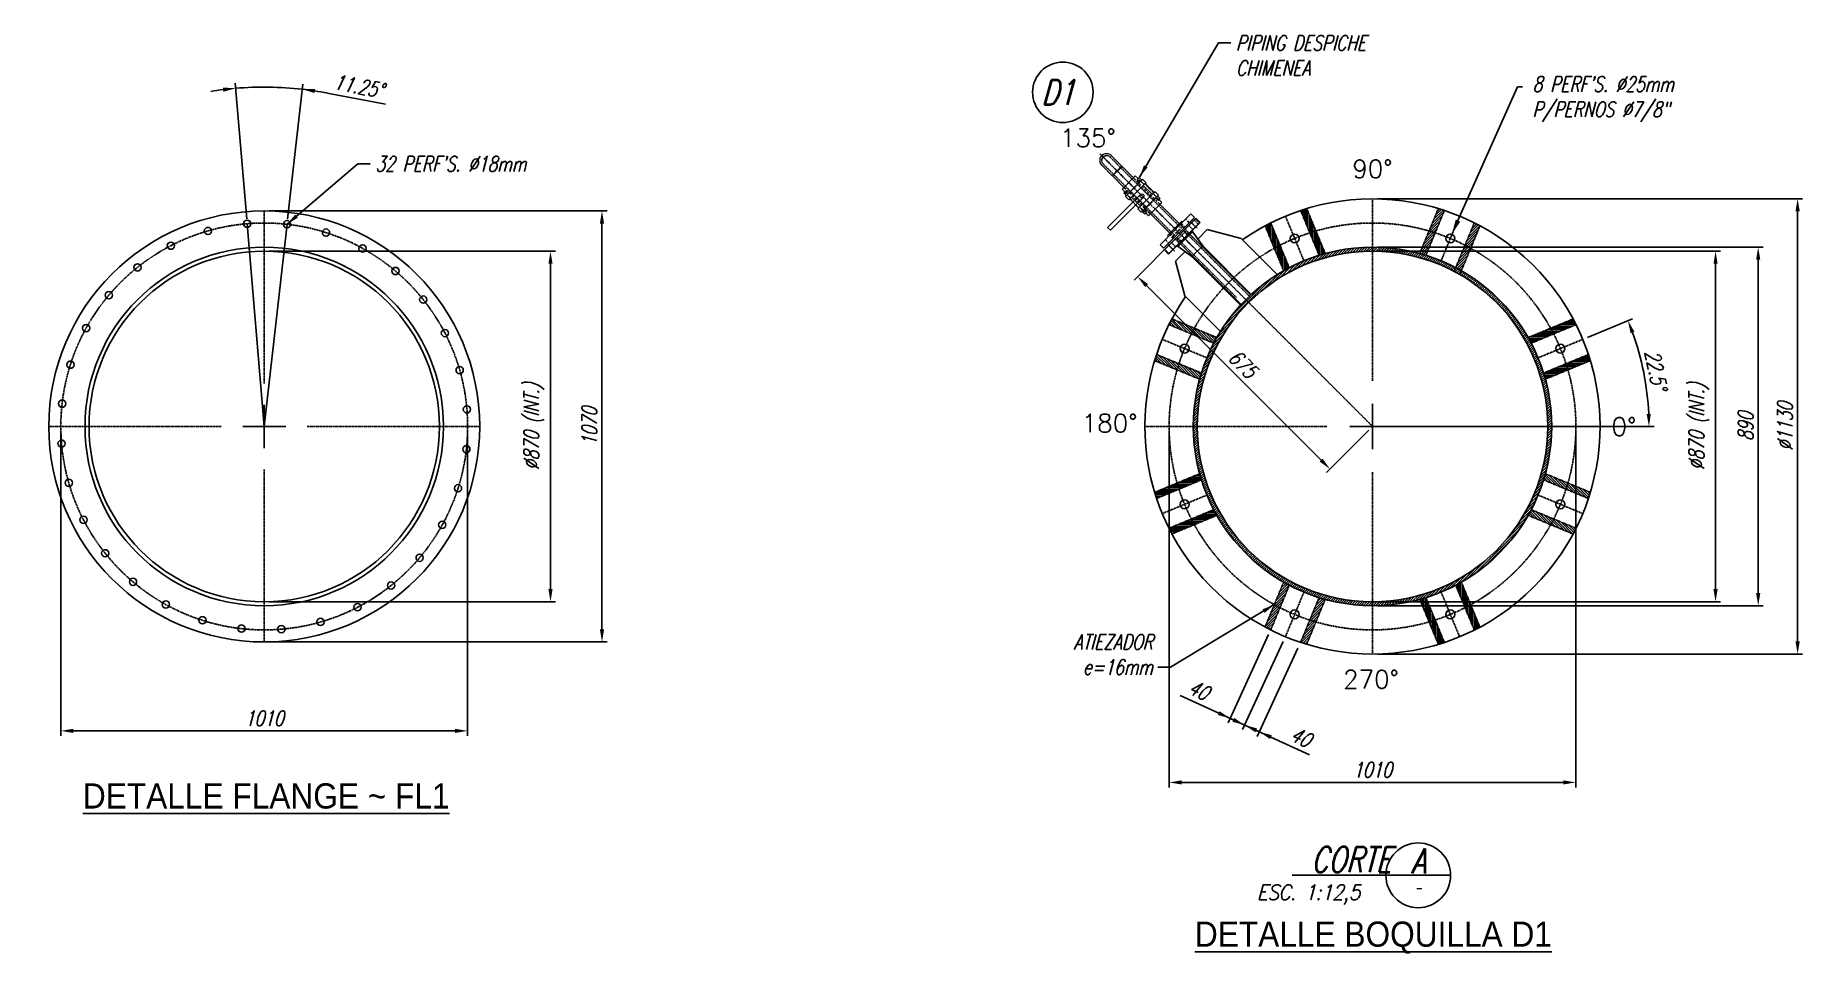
# Model space of a CAD drawing. Header units: inches. Extents: x -293597 to -232636, y -119329 to -80370.
# Drawn here: x -257956 to -253568, y -113653 to -111373 of the extents above; entities that cross this region are included whole.
import ezdxf
from ezdxf import colors
from ezdxf.entities.mleader import LeaderData, LeaderLine
from ezdxf.enums import TextEntityAlignment as Align
from ezdxf.math import Vec2, Vec3

# ---------------------------------------------------------------- set-up
doc = ezdxf.new("R2010")
doc.units = ezdxf.units.IN
doc.header["$MEASUREMENT"] = 0
doc.linetypes.add('CENTER', pattern=[2, 1.25, -0.25, 0.25, -0.25])
doc.linetypes.add('HIDDEN', pattern=[9.525, 6.35, -3.175])
for name, color, linetype in [('IA-ACHU', 1, 'Continuous'), ('IA-DIBUJO', 3, 'Continuous'), ('IA-DIM', 7, 'Continuous'), ('IA-EJES', 4, 'CENTER'), ('IA-SEGM', 1, 'HIDDEN'), ('IA-SIMBOLS', 2, 'Continuous'), ('IA-TEXT', 2, 'Continuous'), ('IA-TITLE', 6, 'Continuous'), ('IA-TRAZ', 8, 'Continuous')]:
    doc.layers.add(name, color=color, linetype=linetype)
doc.styles.add('ING-AMB', font='romans.shx', dxfattribs={"width": 0.75, "oblique": 15})
doc.styles.add('SALVADOR', font='ROMANS.SHX', dxfattribs={"width": 0.75, "oblique": 15})
doc.styles.get("Standard").update_dxf_attribs({"font": 'arial.ttf'})
doc.dimstyles.new('75', dxfattribs={"dimscale": 75, "dimtxt": 3, "dimasz": 2.5, "dimexe": 1, "dimexo": 1, "dimgap": 1, "dimtad": 1, "dimdec": 0, "dimzin": 0, "dimdsep": 46, "dimtxsty": 'ING-AMB', "dimcen": 0.1, "dimclrd": 7, "dimclre": 7, "dimclrt": 2, "dimadec": 0, "dimazin": 0, "dimtfac": 1, "dimtdec": 0, "dimtmove": 0, "dimatfit": 0, "dimfxl": 1, "dimtolj": 1, "dimtzin": 0, "dimarcsym": 0})

msp = doc.modelspace()

# ---------------------------------------------------------------- texts
at = {"color": 6, "width": 0.9}
for s, p in [('%%UDETALLE FLANGE ~ FL1', (-257382.76, -113261.11)), ('%%UDETALLE BOQUILLA D1', (-254633.65, -113612.31))]:
    msp.add_text(s, height=62.5, dxfattribs=at).set_placement(p, align=Align.MIDDLE)
at = {"color": 2, "insert": (-254974.76, -111373.24), "char_height": 37.5, "width": 775.5101, "attachment_point": 1, "style": 'ING-AMB'}
msp.add_mtext('PIPING DESPICHE \\PCHIMENEA', dxfattribs=at)
at = {"color": 2, "char_height": 37.5, "style": 'ING-AMB'}
for s, insert, attachment_point in [("\\A1;32 PERF'S. %%C18mm", (-257111.78, -111673.45), 1), ('\\A1;ATIEZADOR\\Pe=16mm', (-255181.24, -112960.18), 9)]:
    msp.add_mtext(s, dxfattribs=dict(at, insert=insert, attachment_point=attachment_point))
at = {"layer": 'IA-DIM', "color": 2, "style": 'ING-AMB'}
for s, p in [('180%%D', (-255358.13, -112358.39)), ('0%%D', (-254042.36, -112366.9))]:
    msp.add_text(s, height=45, dxfattribs=at).set_placement(p)
at = {"layer": 'IA-TEXT', "style": 'ING-AMB'}
for s, p in [('135%%D', (-255411.9, -111650.36)), ('90%%D', (-254686.18, -111727.26)), ('270%%D', (-254709.08, -112994.1))]:
    msp.add_text(s, height=45, dxfattribs=at).set_placement(p)
at = {"layer": 'IA-TEXT', "insert": (-254795.42, -113481.63), "char_height": 37.5, "width": 509.7528, "attachment_point": 2, "style": 'ING-AMB'}
msp.add_mtext('{\\W0.9;\\T0.95;ESC. 1:12,5}', dxfattribs=at)

# ---------------------------------------------------------------- blocks, each defined once
blk = doc.blocks.new('CORTE')
blk.add_line((7.37, 0), (38.83, 0))
blk.add_circle((32.4, 0), 6.43)
at = {"style": 'SALVADOR', "oblique": 15, "width": 0.75}
blk.add_text('CORTE  ', height=5, dxfattribs=at).set_placement((32.2, 0.64), align=Align.RIGHT)
blk.add_attdef('N', text='', height=5, dxfattribs=at).set_placement((32.4, 0.35), align=Align.CENTER)
at = {"color": 2, "style": 'SALVADOR', "oblique": 15, "width": 0.75}
blk.add_attdef('REFER', text='', height=1.75, dxfattribs=at).set_placement((32.4, -3.34), align=Align.CENTER)
blk = doc.blocks.new('*D59')
at = {"color": 7, "lineweight": -2, "transparency": 16777216}
for p, q in [((-254102.3, -112123), (-253990.1, -112076.5)), ((-254623.4, -112344), (-253936.9, -112344))]:
    blk.add_line(p, q, dxfattribs=at)
blk.add_arc((-254635.9, -112344), 686.5, 2.6084, 19.8916, dxfattribs=at)
at = {"color": 7, "transparency": 16777216}
for points in [[(-253995.2, -112112.3), (-253985.5, -112108.6), (-254001.7, -112081.3)], [(-253944.9, -112312.7), (-253955.3, -112312.9), (-253949.4, -112344)]]:
    blk.add_solid(points, dxfattribs=at)
at = {"layer": 'Defpoints', "color": 0, "transparency": 16777216}
for p in [(-254113.8, -112127.8), (-254224.9, -112173.8), (-253955.3, -112254.4), (-255417.1, -112344), (-254635.9, -112344)]:
    blk.add_point(p, dxfattribs=at)
at = {"color": 2, "transparency": 16777216, "insert": (-253932, -112204), "char_height": 37.5, "attachment_point": 5, "rotation": 281.25, "style": 'ING-AMB'}
blk.add_mtext('\\A1;22.5°', dxfattribs=at)
blk = doc.blocks.new('*D60')
at = {"color": 7, "lineweight": -2, "transparency": 16777216}
for p, q in [((-254623.4, -111909), (-253771.6, -111909)), ((-253784.1, -111940.3), (-253784.1, -112747.8)), ((-254623.4, -112779), (-253771.6, -112779))]:
    blk.add_line(p, q, dxfattribs=at)
at = {"color": 7, "transparency": 16777216}
for points in [[(-253789.3, -111940.3), (-253778.9, -111940.3), (-253784.1, -111909)], [(-253789.3, -112747.8), (-253778.9, -112747.8), (-253784.1, -112779)]]:
    blk.add_solid(points, dxfattribs=at)
at = {"layer": 'Defpoints', "color": 0, "transparency": 16777216}
for p in [(-254635.9, -111909), (-254635.9, -112779), (-253784.1, -112779)]:
    blk.add_point(p, dxfattribs=at)
at = {"color": 2, "transparency": 16777216, "insert": (-253825.2, -112344), "char_height": 37.5, "attachment_point": 5, "rotation": 90, "style": 'ING-AMB'}
blk.add_mtext('\\A1;%%C870 (INT.)', dxfattribs=at)
blk = doc.blocks.new('*D61')
at = {"color": 7, "lineweight": -2, "transparency": 16777216}
for p, q in [((-254623.4, -111779), (-253567.9, -111779)), ((-253580.4, -111810.3), (-253580.4, -112877.8)), ((-254623.4, -112909), (-253567.9, -112909))]:
    blk.add_line(p, q, dxfattribs=at)
at = {"color": 7, "transparency": 16777216}
for points in [[(-253585.6, -111810.3), (-253575.1, -111810.3), (-253580.4, -111779)], [(-253585.6, -112877.8), (-253575.1, -112877.8), (-253580.4, -112909)]]:
    blk.add_solid(points, dxfattribs=at)
at = {"layer": 'Defpoints', "color": 0, "transparency": 16777216}
for p in [(-254635.9, -111779), (-254635.9, -112909), (-253580.4, -112909)]:
    blk.add_point(p, dxfattribs=at)
at = {"color": 2, "transparency": 16777216, "insert": (-253611.6, -112344), "char_height": 37.5, "attachment_point": 5, "rotation": 90, "style": 'ING-AMB'}
blk.add_mtext('\\A1;%%C1130', dxfattribs=at)
blk = doc.blocks.new('*U62')
at = {"layer": 'IA-ACHU'}
h = blk.add_hatch(dxfattribs=at)
h.set_pattern_fill('ANSI31', color=256, scale=35)
h.set_pattern_definition([(45, (253107.098, 111880.382), (-3.09359217, 3.09359217), [])])
h.paths.add_polyline_path([(-13.3, 72.3, 0.007106), (-28.6, 77.2), (-51.7, 21.5, -0.007957), (-36.4, 16.8)])
h.paths.add_polyline_path([(-36.4, 16.8, 0.007957), (-51.7, 21.5), (-74.8, -34.4, -0.009042), (-59.4, -38.9)])
h.paths.add_polyline_path([(74.8, 34.4, 0.007106), (60.6, 41.7), (37.6, -13.9, -0.007957), (51.8, -21.4)])
h.paths.add_polyline_path([(51.8, -21.4, 0.007957), (37.6, -13.9), (14.5, -69.5, -0.009042), (28.6, -77.2)])
blk = doc.blocks.new('*U63')
at = {"color": 0, "linetype": 'ByBlock', "lineweight": -2, "transparency": 16777216}
for p, rotation in [((-253491.2, -111880.4), 44.99999999999996), ((-252835.5, -112152), 315), ((-253762.8, -112152), 89.99999999999997), ((-253762.8, -112536.1), 135), ((-252835.5, -112536.1), 270), ((-253491.2, -112807.7), 180), ((-253107.1, -112807.7), 225)]:
    blk.add_blockref('*U62', p, dxfattribs=dict(at, rotation=rotation))
blk.add_blockref('*U62', (-253107.1, -111880.4), dxfattribs=at)
blk = doc.blocks.new('*D64')
at = {"color": 7, "lineweight": -2, "transparency": 16777216}
for p, q in [((-254893.8, -112860.8), (-254994.7, -113079.9)), ((-254857.4, -112877.5), (-254958.3, -113096.6)), ((-255017.8, -113055.5), (-255113.4, -113011.5)), ((-254953.1, -113085.3), (-254989.4, -113068.6)), ((-254924.7, -113098.4), (-254896.3, -113111.4))]:
    blk.add_line(p, q, dxfattribs=at)
at = {"color": 7, "transparency": 16777216}
for points in [[(-255015.7, -113050.8), (-255020, -113060.2), (-254989.4, -113068.6)], [(-254922.5, -113093.6), (-254926.9, -113103.1), (-254953.1, -113085.3)]]:
    blk.add_solid(points, dxfattribs=at)
at = {"layer": 'Defpoints', "color": 0, "transparency": 16777216}
for p in [(-254888.5, -112849.4), (-254852.2, -112866.1), (-254953.1, -113085.3)]:
    blk.add_point(p, dxfattribs=at)
at = {"color": 2, "transparency": 16777216, "insert": (-255066.7, -112998.6), "char_height": 37.5, "attachment_point": 5, "rotation": 335.2783, "style": 'ING-AMB'}
blk.add_mtext('\\A1;40', dxfattribs=at)
blk = doc.blocks.new('*D65')
at = {"color": 7, "lineweight": -2, "transparency": 16777216}
for p, q in [((-254857.4, -112877.5), (-254958.3, -113096.6)), ((-254821, -112894.2), (-254921.9, -113113.4)), ((-254981.5, -113072.2), (-255009.9, -113059.2)), ((-254953.1, -113085.3), (-254916.7, -113102)), ((-254888.3, -113115.1), (-254792.7, -113159.1))]:
    blk.add_line(p, q, dxfattribs=at)
at = {"color": 7, "transparency": 16777216}
for points in [[(-254979.3, -113067.5), (-254983.6, -113077), (-254953.1, -113085.3)], [(-254886.2, -113110.4), (-254890.5, -113119.8), (-254916.7, -113102)]]:
    blk.add_solid(points, dxfattribs=at)
at = {"layer": 'Defpoints', "color": 0, "transparency": 16777216}
for p in [(-254852.2, -112866.1), (-254815.8, -112882.9), (-254916.7, -113102)]:
    blk.add_point(p, dxfattribs=at)
at = {"color": 2, "transparency": 16777216, "insert": (-254813.3, -113115.3), "char_height": 37.5, "attachment_point": 5, "rotation": 335.2783, "style": 'ING-AMB'}
blk.add_mtext('\\A1;40', dxfattribs=at)
blk = doc.blocks.new('*U66')
at = {"layer": 'IA-EJES', "color": 0, "ltscale": 1.5, "transparency": 16777216}
for p, q in [((0, 113), (0, 565.12)), ((-565.12, 0), (-113, 0)), ((113, 0), (565.12, 0)), ((0, -565.12), (0, -113))]:
    blk.add_line(p, q, dxfattribs=at)
at = {"layer": 'IA-EJES', "color": 0, "linetype": 'Continuous', "ltscale": 1.5, "transparency": 16777216}
for p, q in [((0, -56.5), (0, 56.5)), ((-56.5, 0), (56.5, 0))]:
    blk.add_line(p, q, dxfattribs=at)
blk = doc.blocks.new('*D67')
at = {"color": 7, "lineweight": -2, "transparency": 16777216}
for p, q in [((-255140.9, -112356.5), (-255140.9, -113240.1)), ((-254130.9, -112356.5), (-254130.9, -113240.1)), ((-255109.7, -113227.6), (-254162.2, -113227.6))]:
    blk.add_line(p, q, dxfattribs=at)
at = {"color": 7, "transparency": 16777216}
for points in [[(-255109.7, -113222.4), (-255109.7, -113232.8), (-255140.9, -113227.6)], [(-254162.2, -113222.4), (-254162.2, -113232.8), (-254130.9, -113227.6)]]:
    blk.add_solid(points, dxfattribs=at)
at = {"layer": 'Defpoints', "color": 0, "transparency": 16777216}
for p in [(-255140.9, -112344), (-254130.9, -112344), (-254130.9, -113227.6)]:
    blk.add_point(p, dxfattribs=at)
at = {"color": 2, "transparency": 16777216, "insert": (-254635.9, -113196.3), "char_height": 37.5, "attachment_point": 5, "style": 'ING-AMB'}
blk.add_mtext('\\A1;1010', dxfattribs=at)
blk = doc.blocks.new('*D69')
at = {"color": 7, "lineweight": -2, "transparency": 16777216}
for p, q in [((-257892.7, -112356.5), (-257892.7, -113112.1)), ((-256882.7, -112356.5), (-256882.7, -113112.1)), ((-257861.5, -113099.6), (-256914, -113099.6))]:
    blk.add_line(p, q, dxfattribs=at)
at = {"color": 7, "transparency": 16777216}
for points in [[(-257861.5, -113094.4), (-257861.5, -113104.8), (-257892.7, -113099.6)], [(-256914, -113094.4), (-256914, -113104.8), (-256882.7, -113099.6)]]:
    blk.add_solid(points, dxfattribs=at)
at = {"layer": 'Defpoints', "color": 0, "transparency": 16777216}
for p in [(-257892.7, -112344), (-256882.7, -112344), (-256882.7, -113099.6)]:
    blk.add_point(p, dxfattribs=at)
at = {"color": 2, "transparency": 16777216, "insert": (-257387.7, -113068.3), "char_height": 37.5, "attachment_point": 5, "style": 'ING-AMB'}
blk.add_mtext('\\A1;1010', dxfattribs=at)
blk = doc.blocks.new('*D70')
at = {"color": 7, "lineweight": -2, "transparency": 16777216}
for p, q in [((-257375.2, -111809), (-256536.6, -111809)), ((-256549.1, -111840.3), (-256549.1, -112847.8)), ((-257375.2, -112879), (-256536.6, -112879))]:
    blk.add_line(p, q, dxfattribs=at)
at = {"color": 7, "transparency": 16777216}
for points in [[(-256554.3, -111840.3), (-256543.9, -111840.3), (-256549.1, -111809)], [(-256554.3, -112847.8), (-256543.9, -112847.8), (-256549.1, -112879)]]:
    blk.add_solid(points, dxfattribs=at)
at = {"layer": 'Defpoints', "color": 0, "transparency": 16777216}
for p in [(-257387.7, -111809), (-257387.7, -112879), (-256549.1, -112879)]:
    blk.add_point(p, dxfattribs=at)
at = {"color": 2, "transparency": 16777216, "insert": (-256580.4, -112344), "char_height": 37.5, "attachment_point": 5, "rotation": 90, "style": 'ING-AMB'}
blk.add_mtext('\\A1;1070', dxfattribs=at)
blk = doc.blocks.new('*U71')
blk.add_circle((0, 0), 9)
blk = doc.blocks.new('*U72')
at = {"layer": 'IA-DIBUJO', "color": 0, "linetype": 'ByBlock', "lineweight": -2, "transparency": 16777216}
for p, rotation in [((-254495.4, -114934.4), 11.24999999999997), ((-254298.3, -114934.4), 348.7500000000001), ((-254590.1, -114963.2), 22.49999999999999), ((-254203.6, -114963.2), 337.4999999999999), ((-254677.4, -115009.8), 33.74999999999998), ((-254116.3, -115009.8), 326.25), ((-254753.9, -115072.6), 45.00000000000001), ((-254039.7, -115072.6), 315), ((-254816.7, -115149.2), 56.24999999999999), ((-253976.9, -115149.2), 303.75), ((-254863.4, -115236.5), 67.5), ((-253930.3, -115236.5), 292.4999999999999), ((-254892.1, -115331.2), 78.74999999999999), ((-253901.5, -115331.2), 281.25), ((-254901.8, -115429.7), 90), ((-253891.8, -115429.7), 270), ((-254892.1, -115528.3), 101.25), ((-253901.5, -115528.3), 258.75), ((-254863.4, -115623), 112.5), ((-253930.3, -115623), 247.5), ((-254816.7, -115710.3), 123.75), ((-253976.9, -115710.3), 236.25), ((-254753.9, -115786.8), 135), ((-254039.7, -115786.8), 225), ((-254677.4, -115849.6), 146.25), ((-254116.3, -115849.6), 213.75), ((-254590.1, -115896.3), 157.5), ((-254203.6, -115896.3), 202.5), ((-254495.4, -115925), 168.75), ((-254396.8, -115934.7), 180), ((-254298.3, -115925), 191.2499999999999)]:
    blk.add_blockref('*U71', p, dxfattribs=dict(at, rotation=rotation))
blk.add_blockref('*U71', (-254396.8, -114924.7), dxfattribs=at)
blk = doc.blocks.new('*U73')
at = {"layer": 'IA-EJES', "color": 0, "ltscale": 1.5, "transparency": 16777216}
for p, q in [((0, 107), (0, 535.12)), ((-535.12, 0), (-107, 0)), ((107, 0), (535.12, 0)), ((0, -535.12), (0, -107))]:
    blk.add_line(p, q, dxfattribs=at)
at = {"layer": 'IA-EJES', "color": 0, "linetype": 'Continuous', "ltscale": 1.5, "transparency": 16777216}
for p, q in [((0, -53.5), (0, 53.5)), ((-53.5, 0), (53.5, 0))]:
    blk.add_line(p, q, dxfattribs=at)
blk = doc.blocks.new('*D74')
at = {"color": 7, "lineweight": -2, "transparency": 16777216}
for p, q in [((-257375.2, -111909), (-256664.4, -111909)), ((-256676.9, -111940.3), (-256676.9, -112747.8)), ((-257375.2, -112779), (-256664.4, -112779))]:
    blk.add_line(p, q, dxfattribs=at)
at = {"color": 7, "transparency": 16777216}
for points in [[(-256682.1, -111940.3), (-256671.7, -111940.3), (-256676.9, -111909)], [(-256682.1, -112747.8), (-256671.7, -112747.8), (-256676.9, -112779)]]:
    blk.add_solid(points, dxfattribs=at)
at = {"layer": 'Defpoints', "color": 0, "transparency": 16777216}
for p in [(-257387.7, -111909), (-257387.7, -112779), (-256676.9, -112779)]:
    blk.add_point(p, dxfattribs=at)
at = {"color": 2, "transparency": 16777216, "insert": (-256718, -112344), "char_height": 37.5, "attachment_point": 5, "rotation": 90, "style": 'ING-AMB'}
blk.add_mtext('\\A1;%%C870 (INT.)', dxfattribs=at)
blk = doc.blocks.new('*D75')
at = {"color": 7, "lineweight": -2, "transparency": 16777216}
for p, q in [((-257431.2, -111828.4), (-257459.5, -111492.3)), ((-257329.8, -111829.8), (-257292, -111494.6)), ((-257231.6, -111516.4), (-257086.6, -111543.7))]:
    blk.add_line(p, q, dxfattribs=at)
for start, end in [(83.5714, 94.8214), (96.9474, 99.0733), (79.3188, 83.5714), (79.3195, 81.4455)]:
    blk.add_arc((-257387.7, -112344), 842.3, start, end, dxfattribs=at)
at = {"color": 7, "transparency": 16777216}
for points in [[(-257490.1, -111502.8), (-257489, -111513.1), (-257458.5, -111504.7)], [(-257263.1, -111516.3), (-257261.7, -111506), (-257293.4, -111507.1)]]:
    blk.add_solid(points, dxfattribs=at)
at = {"layer": 'Defpoints', "color": 0, "transparency": 16777216}
for p in [(-257403.5, -111501.9), (-257430.2, -111840.8), (-257331.2, -111842.2), (-257387.7, -112344), (-257387.7, -112344)]:
    blk.add_point(p, dxfattribs=at)
at = {"color": 2, "transparency": 16777216, "insert": (-257153.3, -111499.3), "char_height": 37.5, "attachment_point": 5, "rotation": 349.3188, "style": 'ING-AMB'}
blk.add_mtext('\\A1;11.25°', dxfattribs=at)
blk = doc.blocks.new('*D76')
at = {"color": 7, "lineweight": -2, "transparency": 16777216}
for p, q in [((-255122.3, -111875.3), (-255227.9, -111980.9)), ((-255196.9, -111994.2), (-254763.6, -112427.5)), ((-254644.8, -112352.9), (-254750.3, -112458.4))]:
    blk.add_line(p, q, dxfattribs=at)
at = {"color": 7, "transparency": 16777216}
for points in [[(-255193.2, -111990.5), (-255200.6, -111997.8), (-255219, -111972.1)], [(-254759.9, -112423.8), (-254767.3, -112431.2), (-254741.5, -112449.6)]]:
    blk.add_solid(points, dxfattribs=at)
at = {"layer": 'Defpoints', "color": 0, "transparency": 16777216}
for p in [(-255113.4, -111866.5), (-254635.9, -112344), (-254741.5, -112449.6)]:
    blk.add_point(p, dxfattribs=at)
at = {"color": 2, "transparency": 16777216, "insert": (-254958.2, -112188.7), "char_height": 37.5, "attachment_point": 5, "rotation": 315, "style": 'ING-AMB'}
blk.add_mtext('\\A1;675', dxfattribs=at)
blk = doc.blocks.new('EJE')
blk.add_circle((0, 6), 6)
at = {"style": 'SALVADOR', "oblique": 15, "width": 0.75}
blk.add_attdef('N', text='', height=5, dxfattribs=at).set_placement((0, 6), align=Align.MIDDLE)
blk = doc.blocks.new('*D148')
at = {"color": 7, "lineweight": -2, "transparency": 16777216}
for p, q in [((-254623.4, -111899), (-253665.7, -111899)), ((-253678.2, -111930.3), (-253678.2, -112757.8)), ((-254623.4, -112789), (-253665.7, -112789))]:
    blk.add_line(p, q, dxfattribs=at)
at = {"color": 7, "transparency": 16777216}
for points in [[(-253683.4, -111930.3), (-253673, -111930.3), (-253678.2, -111899)], [(-253683.4, -112757.8), (-253673, -112757.8), (-253678.2, -112789)]]:
    blk.add_solid(points, dxfattribs=at)
at = {"layer": 'Defpoints', "color": 0, "transparency": 16777216}
for p in [(-254635.9, -111899), (-254635.9, -112789), (-253678.2, -112789)]:
    blk.add_point(p, dxfattribs=at)
at = {"color": 2, "transparency": 16777216, "insert": (-253709.4, -112344), "char_height": 37.5, "attachment_point": 5, "rotation": 90, "style": 'ING-AMB'}
blk.add_mtext('\\A1;890', dxfattribs=at)

# ---------------------------------------------------------------- dimensions: what is measured, and where the dimension line sits
for base, line1, line2, override, picture, middle in [((-257403.46, -111501.91), ((-257331.16, -111842.2), (-257387.71, -112344.02)), ((-257430.15, -111840.81), (-257387.71, -112344.02)), {"dimscale": 12.5, "dimadec": 2}, '*D75', (-257153.31, -111499.32)), ((-253955.29, -112254.42), ((-255417.12, -112344.02), (-254635.91, -112344.02)), ((-254113.8, -112127.75), (-254224.94, -112173.79)), {"dimscale": 12.5, "dimadec": 1}, '*D59', (-253931.96, -112204))]:
    dim = msp.add_angular_dim_2l(base=base, line1=line1, line2=line2, dimstyle='75', override=override)
    dim.commit()
    dim.dimension.update_dxf_attribs({"geometry": picture, "text_midpoint": middle})
for base, p1, p2, picture, middle in [((-256549.1, -112879.02), (-257387.71, -111809.02), (-257387.71, -112879.02), '*D70', (-256580.35, -112344.02)), ((-253678.2, -112789.02), (-254635.91, -111899.02), (-254635.91, -112789.02), '*D148', (-253709.45, -112344.02))]:
    dim = msp.add_linear_dim(base=base, p1=p1, p2=p2, angle=90, dimstyle='75', override={"dimscale": 12.5})
    dim.commit()
    dim.dimension.update_dxf_attribs({"geometry": picture, "text_midpoint": middle})
for base, p1, p2, text, picture, middle in [((-253580.36, -112909.02), (-254635.91, -111779.02), (-254635.91, -112909.02), '%%C<>', '*D61', (-253611.61, -112344.02)), ((-256676.88, -112779.02), (-257387.71, -111909.02), (-257387.71, -112779.02), '%%C<> (INT.)', '*D74', (-256717.95, -112344.02)), ((-253784.12, -112779.02), (-254635.91, -111909.02), (-254635.91, -112779.02), '%%C<> (INT.)', '*D60', (-253825.19, -112344.02))]:
    dim = msp.add_linear_dim(base=base, p1=p1, p2=p2, angle=90, text=text, dimstyle='75', override={"dimscale": 12.5})
    dim.commit()
    dim.dimension.update_dxf_attribs({"geometry": picture, "text_midpoint": middle})
dim = msp.add_aligned_dim(p1=(-255113.45, -111866.49), p2=(-254635.91, -112344.02), distance=-149.3, dimstyle='75', override={"dimscale": 12.5})
dim.commit()
dim.dimension.update_dxf_attribs({"geometry": '*D76', "text_midpoint": (-254958.15, -112188.73)})
for base, p1, p2, picture, middle in [((-256882.71, -113099.56), (-257892.71, -112344.02), (-256882.71, -112344.02), '*D69', (-257387.71, -113068.31)), ((-254130.91, -113227.57), (-255140.91, -112344.02), (-254130.91, -112344.02), '*D67', (-254635.91, -113196.32))]:
    dim = msp.add_linear_dim(base=base, p1=p1, p2=p2, dimstyle='75', override={"dimscale": 12.5})
    dim.commit()
    dim.dimension.update_dxf_attribs({"geometry": picture, "text_midpoint": middle})
for base, p1, p2, picture, middle in [((-254953.08, -113085.29), (-254888.54, -112849.4), (-254852.18, -112866.14), '*D64', (-255079.82, -113026.94)), ((-254916.72, -113102.03), (-254852.18, -112866.14), (-254815.82, -112882.88), '*D65', (-254826.35, -113143.64))]:
    dim = msp.add_linear_dim(base=base, p1=p1, p2=p2, angle=335.27829, dimstyle='75', override={"dimscale": 12.5})
    dim.commit()
    dim.dimension.update_dxf_attribs({"geometry": picture, "text_midpoint": middle, "dimtype": 161})

# ---------------------------------------------------------------- hatches: boundary and pattern name
at = {"layer": 'IA-ACHU'}
h = msp.add_hatch(dxfattribs=at)
h.set_pattern_fill('ANSI31', color=256, scale=35)
h.set_pattern_definition([(45, (5651.792, -4156.8372), (-3.09359217, 3.09359217), [])])
h.paths.add_polyline_path([(-254635.91, -111899.02), (-254635.91, -111909.02, -0.4142136), (-254200.91, -112344.02, -0.4142136), (-254635.91, -112779.02), (-254635.91, -112789.02, 0.4142136), (-254190.91, -112344.02, 0.4142136)])
h.paths.add_polyline_path([(-254635.91, -111909.02), (-254635.91, -111899.02, 0.4142136), (-255080.91, -112344.02, 0.4142136), (-254635.91, -112789.02), (-254635.91, -112779.02, -0.4142136), (-255070.91, -112344.02, -0.4142136)])

# ---------------------------------------------------------------- linework, layer by layer
at = {"color": 3, "linetype": 'Continuous', "lineweight": 15}
for p, q in [((-255258.49, -111697.74), (-255284.59, -111671.6)), ((-255282.15, -111721.53), (-255308.34, -111695.35)), ((-255281.38, -111722.27), (-255257.67, -111698.56)), ((-255281.38, -111722.27), (-255253.14, -111750.5)), ((-255269.52, -111710.41), (-255280.6, -111721.49)), ((-255258.48, -111699.36), (-255269.52, -111710.41)), ((-255224.85, -111722.22), (-255257.72, -111755.08)), ((-255229.43, -111726.8), (-255257.67, -111698.56)), ((-255218.16, -111728.91), (-255224.85, -111722.22)), ((-255257.72, -111755.08), (-255251.03, -111761.78)), ((-255249.23, -111759.98), (-255253.72, -111764.47)), ((-255253.72, -111764.47), (-255246.99, -111771.2)), ((-255242.5, -111766.71), (-255249.23, -111759.98)), ((-255210.98, -111735.19), (-255244.74, -111768.96)), ((-255202.76, -111743.41), (-255236.53, -111777.18)), ((-255215.47, -111726.21), (-255219.96, -111730.7)), ((-255219.96, -111730.7), (-255213.22, -111737.44)), ((-255208.73, -111732.95), (-255215.47, -111726.21)), ((-255180.31, -111765.86), (-255214.08, -111799.63)), ((-255206.49, -111730.7), (-255210.98, -111735.19)), ((-255202.76, -111743.41), (-255210.98, -111735.19)), ((-255198.27, -111738.92), (-255206.49, -111730.7)), ((-255205.01, -111745.66), (-255182.56, -111768.11)), ((-255198.27, -111738.92), (-255202.76, -111743.41)), ((-255178.07, -111763.62), (-255200.52, -111741.16)), ((-255175.82, -111761.37), (-255180.31, -111765.86)), ((-255172.09, -111774.08), (-255180.31, -111765.86)), ((-255167.6, -111769.59), (-255175.82, -111761.37)), ((-255244.74, -111768.96), (-255249.23, -111773.45)), ((-255241.02, -111781.67), (-255249.23, -111773.45)), ((-255236.53, -111777.18), (-255244.74, -111768.96)), ((-255236.53, -111777.18), (-255241.02, -111781.67)), ((-255238.77, -111779.42), (-255216.32, -111801.87)), ((-255211.83, -111797.38), (-255234.28, -111774.93)), ((-255214.08, -111799.63), (-255218.57, -111804.12)), ((-255218.57, -111804.12), (-255210.35, -111812.33)), ((-255205.86, -111807.84), (-255214.08, -111799.63)), ((-255210.35, -111812.33), (-255205.86, -111807.84)), ((-255208.1, -111810.09), (-255201.37, -111816.82)), ((-255205.86, -111807.84), (-255172.09, -111774.08)), ((-255196.88, -111812.33), (-255203.61, -111805.6)), ((-255191.98, -111820.82), (-255159.12, -111787.95)), ((-255174.34, -111776.32), (-255167.6, -111783.06)), ((-255172.09, -111774.08), (-255167.6, -111769.59)), ((-255163.11, -111778.57), (-255169.85, -111771.83)), ((-255167.6, -111783.06), (-255163.11, -111778.57)), ((-255159.12, -111787.95), (-255165.81, -111781.26)), ((-255115.74, -111840.49), (-255163.7, -111792.53)), ((-255201.37, -111816.82), (-255196.88, -111812.33)), ((-255198.67, -111814.13), (-255191.98, -111820.82)), ((-255187.4, -111816.24), (-255139.45, -111864.2)), ((-255163.42, -111892.85), (-255087.09, -111816.51)), ((-255078.16, -111825.45), (-255154.49, -111901.78)), ((-255110.17, -111834.92), (-255145.01, -111869.77)), ((-255107.83, -111837.26), (-255110.17, -111834.92)), ((-255078.16, -111825.45), (-255087.09, -111816.51)), ((-255163.42, -111892.85), (-255154.49, -111901.78)), ((-255145.01, -111869.77), (-255142.68, -111872.1))]:
    msp.add_line(p, q, dxfattribs=at)
for p in [(-257430.15, -111840.81), (-257331.16, -111842.2)]:
    msp.add_line(p, (-257387.71, -112344.02))
at = {"color": 3, "linetype": 'Continuous', "lineweight": 15, "flags": 128}
for points in [[(-255282.15, -111721.53), (-255282.15, -111721.53), (-255282.01, -111721.38), (-255281.47, -111720.85), (-255280.41, -111719.77), (-255279.64, -111718.99), (-255278.68, -111718.03), (-255276.41, -111715.73), (-255274.14, -111713.44), (-255272.07, -111711.37), (-255270.32, -111709.61)], [(-255282.15, -111721.53), (-255281.38, -111721.51), (-255280.6, -111721.49)], [(-255270.32, -111709.61), (-255268.21, -111707.49), (-255266.11, -111705.39), (-255264.1, -111703.38), (-255262.28, -111701.55), (-255260.72, -111699.99), (-255259.52, -111698.79), (-255258.76, -111698.02), (-255258.49, -111697.75)], [(-255258.47, -111699.36), (-255258.48, -111698.56), (-255258.49, -111697.75)]]:
    msp.add_lwpolyline(points, dxfattribs=at)
at = {"color": 3, "linetype": 'Continuous', "lineweight": 15}
msp.add_lwpolyline([(-255211.79, -111768.15), (-255293.57, -111849.93), (-255286.64, -111856.86), (-255204.86, -111775.08)], close=True, dxfattribs=at)
msp.add_circle((-255208.3, -111771.63), 4.93, dxfattribs=at)
msp.add_arc((-255296.46, -111683.47), 16.79, 44.9114, 225.00269, dxfattribs=at)
at = {"layer": 'IA-DIBUJO'}
for p, q in [((-255152.69, -111905.73), (-255074.2, -111827.24)), ((-255142.44, -111915.99), (-255063.95, -111837.5)), ((-255063.95, -111837.5), (-255074.2, -111827.24)), ((-255118.12, -111897.66), (-255084.46, -111922.35)), ((-255112.83, -111890.62), (-254962.11, -112041.33)), ((-254938.82, -112017.6), (-255089.32, -111867.11)), ((-255084.46, -111922.35), (-255057.59, -111895.48)), ((-255082.27, -111861.82), (-255057.59, -111895.48)), ((-255069.85, -111878.75), (-255046.27, -111855.17)), ((-254936.86, -112016.21), (-255057.59, -111895.48)), ((-255046.27, -111855.17), (-254962.24, -111877.69)), ((-254872.69, -111967.24), (-254962.24, -111877.69)), ((-255142.44, -111915.99), (-255152.69, -111905.73)), ((-255124.76, -111933.66), (-255101.18, -111910.08)), ((-255124.76, -111933.66), (-255101.73, -112019.63)), ((-254963.73, -112043.08), (-255084.46, -111922.35)), ((-255013.24, -112108.12), (-255101.73, -112019.63))]:
    msp.add_line(p, q, dxfattribs=at)
for centre, radius in [((-257387.71, -112344.02), 535), ((-254829.17, -111877.46), 11), ((-254442.66, -111877.46), 11), ((-257387.71, -112344.02), 445), ((-257387.71, -112344.02), 435), ((-254635.91, -112344.02), 445), ((-254635.91, -112344.02), 435), ((-255102.47, -112150.77), 11), ((-254169.36, -112150.77), 11), ((-255102.47, -112537.28), 11), ((-254169.36, -112537.28), 11), ((-254829.17, -112810.58), 11), ((-254442.66, -112810.58), 11)]:
    msp.add_circle(centre, radius, dxfattribs=at)
for centre, radius, start, end in [((-254635.91, -112344.02), 565, 145.19455, 124.90847), ((-255121.08, -111901.7), 5, 53.74616, 135), ((-255078.24, -111858.86), 5, 135, 216.25384)]:
    msp.add_arc(centre, radius, start, end, dxfattribs=at)
at = {"layer": 'IA-EJES', "ltscale": 3}
msp.add_line((-255080.99, -111898.94), (-255313.34, -111666.6), dxfattribs=at)
at = {"layer": 'IA-EJES', "lineweight": 15, "ltscale": 0.25}
for p, q in [((-255088.91, -111834.88), (-255071.73, -111852.06)), ((-255145.06, -111891.03), (-255127.87, -111908.21)), ((-254635.91, -112344.02), (-255113.45, -111866.49))]:
    msp.add_line(p, q, dxfattribs=at)
at = {"layer": 'IA-EJES'}
for p, q in [((-255075.12, -111848.67), (-255085.38, -111838.42)), ((-255131.27, -111904.81), (-255141.52, -111894.56))]:
    msp.add_line(p, q, dxfattribs=at)
at = {"layer": 'IA-EJES', "ltscale": 1.5}
for p, q in [((-254852.18, -111821.91), (-254806.15, -111933.05)), ((-254419.65, -111821.91), (-254465.68, -111933.05)), ((-255158.03, -112127.75), (-255046.89, -112173.79)), ((-254113.8, -112127.75), (-254224.94, -112173.79)), ((-255158.03, -112560.29), (-255046.89, -112514.25)), ((-254113.8, -112560.29), (-254224.94, -112514.25)), ((-254852.18, -112866.14), (-254806.15, -112755)), ((-254419.65, -112866.14), (-254465.68, -112755))]:
    msp.add_line(p, q, dxfattribs=at)
for centre in [(-257387.71, -112344.02), (-254635.91, -112344.02)]:
    msp.add_circle(centre, 505, dxfattribs=at)
at = {"layer": 'IA-SEGM', "ltscale": 0.3}
for p, q in [((-255111.05, -111851.61), (-255287.99, -111674.67)), ((-255305.27, -111691.95), (-255128.33, -111868.89))]:
    msp.add_line(p, q, dxfattribs=at)
at = {"layer": 'IA-SEGM'}
for p, q in [((-255253.23, -111750.59), (-255240.3, -111763.53)), ((-255253.14, -111750.5), (-255187.4, -111816.24)), ((-255251.03, -111761.78), (-255244.29, -111768.51)), ((-255240.3, -111763.53), (-255216.41, -111739.64)), ((-255237.77, -111761), (-255197.9, -111800.87)), ((-255163.7, -111792.53), (-255229.43, -111726.8)), ((-255216.41, -111739.64), (-255229.34, -111726.71)), ((-255179.06, -111782.03), (-255218.93, -111742.16)), ((-255211.43, -111735.64), (-255218.16, -111728.91)), ((-255202.76, -111743.41), (-255210.98, -111735.19)), ((-255193.11, -111749.47), (-255200.96, -111741.61)), ((-255192.66, -111749.02), (-255193.11, -111749.47)), ((-255189.64, -111753.53), (-255190.28, -111752.9)), ((-255186.37, -111756.21), (-255185.92, -111755.76)), ((-255178.51, -111764.06), (-255186.37, -111756.21)), ((-255172.09, -111774.08), (-255180.31, -111765.86)), ((-255236.53, -111777.18), (-255244.74, -111768.96)), ((-255238.32, -111778.97), (-255215.87, -111801.42)), ((-255205.86, -111807.84), (-255214.08, -111799.63)), ((-255205.41, -111807.39), (-255198.67, -111814.13)), ((-255176.54, -111779.51), (-255200.43, -111803.4)), ((-255200.43, -111803.4), (-255187.49, -111816.33)), ((-255163.61, -111792.44), (-255176.54, -111779.51)), ((-255165.81, -111781.26), (-255172.54, -111774.53)), ((-255131.54, -111872.1), (-255107.84, -111848.39)), ((-255107.84, -111848.39), (-255115.74, -111840.49)), ((-255104.11, -111851.4), (-255115.38, -111840.13)), ((-255111.01, -111840.44), (-255102.08, -111849.37)), ((-255090.94, -111838.24), (-255099.88, -111829.3)), ((-255150.64, -111880.06), (-255141.7, -111888.99)), ((-255139.8, -111864.56), (-255128.53, -111875.83)), ((-255130.57, -111877.86), (-255139.5, -111868.92)), ((-255139.45, -111864.2), (-255131.54, -111872.1))]:
    msp.add_line(p, q, dxfattribs=at)
at = {"layer": 'IA-SEGM', "ltscale": 0.2}
for p, q in [((-254814.69, -111807.9), (-254768.65, -111919.04)), ((-254799.44, -111802.9), (-254753.29, -111914.31)), ((-254472.39, -111802.9), (-254518.71, -111914.73)), ((-254457.14, -111807.9), (-254503.27, -111919.25)), ((-254902.91, -111845.76), (-254856.77, -111957.17)), ((-254888.6, -111838.51), (-254842.56, -111949.65)), ((-254383.29, -111838.65), (-254433.2, -111959.14)), ((-254369.03, -111846.03), (-254419.1, -111966.91)), ((-255122.29, -111875.33), (-254973.68, -112023.93)), ((-255104.61, -111857.65), (-254941.61, -112020.64)), ((-255141.42, -112091.34), (-255030.28, -112137.37)), ((-255134.17, -112077.02), (-255022.76, -112123.17)), ((-254137.66, -112077.02), (-254249.07, -112123.17)), ((-254130.4, -112091.34), (-254241.55, -112137.37)), ((-255177.03, -112180.5), (-255065.62, -112226.65)), ((-255172.04, -112165.25), (-255060.9, -112211.28)), ((-254099.79, -112165.25), (-254210.93, -112211.28)), ((-254094.8, -112180.5), (-254206.21, -112226.65)), ((-255177.03, -112507.55), (-255065.62, -112461.4)), ((-254094.8, -112507.55), (-254206.21, -112461.4)), ((-255172.04, -112522.8), (-255060.9, -112476.76)), ((-254099.79, -112522.8), (-254210.93, -112476.76)), ((-255141.42, -112596.71), (-255030.28, -112550.67)), ((-254130.4, -112596.71), (-254241.55, -112550.67)), ((-255134.17, -112611.02), (-255022.76, -112564.87)), ((-254137.66, -112611.02), (-254249.07, -112564.87)), ((-254902.91, -112842.28), (-254856.77, -112730.87)), ((-254368.92, -112842.28), (-254415.06, -112730.87)), ((-254888.6, -112849.53), (-254842.56, -112738.39)), ((-254814.69, -112880.15), (-254768.65, -112769)), ((-254799.44, -112885.14), (-254753.29, -112773.73)), ((-254472.39, -112885.14), (-254518.54, -112773.73)), ((-254457.14, -112880.15), (-254503.18, -112769)), ((-254383.23, -112849.53), (-254429.27, -112738.39))]:
    msp.add_line(p, q, dxfattribs=at)
at = {"layer": 'IA-SEGM', "ltscale": 0.5}
for p, q in [((-255088.68, -111866.47), (-255101.06, -111854.1)), ((-255092.09, -111845.13), (-255081.98, -111855.25)), ((-255078.66, -111831.7), (-255068.55, -111841.81)), ((-255134.8, -111887.84), (-255124.69, -111897.95)), ((-255113.47, -111891.26), (-255125.84, -111878.88)), ((-255121.7, -111881.82), (-255098.12, -111858.23)), ((-255121.7, -111881.82), (-255112.86, -111890.65)), ((-255117.79, -111877.9), (-255108.95, -111886.74)), ((-255093.2, -111870.99), (-255102.04, -111862.15)), ((-255089.28, -111867.07), (-255098.12, -111858.23))]:
    msp.add_line(p, q, dxfattribs=at)
at = {"layer": 'IA-SEGM', "flags": 128}
msp.add_lwpolyline([(-255270.3, -111709.59), (-255270.35, -111709.65), (-255272.1, -111711.39), (-255274.16, -111713.46)], dxfattribs=at)
at = {"layer": 'IA-SEGM', "ltscale": 0.3}
msp.add_arc((-255296.16, -111683.78), 12.23, 46.92676, 221.8907, dxfattribs=at)
at = {"layer": 'IA-SEGM'}
for centre, radius, start, end in [((-255170.95, -111734.12), 26.95, 214.71697, 224.89702), ((-255171.11, -111734.15), 26.82, 225.0783, 235.30771)]:
    msp.add_arc(centre, radius, start, end, dxfattribs=at)
at = {"layer": 'IA-TRAZ'}
for p, q in [((-255075.3, -111828.34), (-255151.6, -111904.64)), ((-255141.48, -111914.75), (-255065.19, -111838.45)), ((-255065.19, -111838.45), (-255075.3, -111828.34)), ((-255118.46, -111896.25), (-255121.31, -111894.58)), ((-255118.46, -111896.25), (-255083.68, -111861.47)), ((-255089.32, -111867.11), (-255112.83, -111890.62)), ((-255083.68, -111861.47), (-255085.36, -111858.62)), ((-255141.48, -111914.75), (-255151.6, -111904.64))]:
    msp.add_line(p, q, dxfattribs=at)

# ---------------------------------------------------------------- block references
msp.add_blockref('*U63', (-1336.77, 0))
at = {"layer": 'IA-DIBUJO', "rotation": 353.571428571428}
msp.add_blockref('*U72', (8333.57, -26123.5), dxfattribs=at)
at = {"layer": 'IA-EJES', "ltscale": 1.5}
for name, p in [('*U73', (-257387.71, -112344.02)), ('*U66', (-254635.91, -112344.02))]:
    msp.add_blockref(name, p, dxfattribs=at)
at = {"layer": 'IA-SIMBOLS'}
ref = msp.add_blockref('EJE', (-255404.79, -111589.62), dxfattribs=dict(at, xscale=12.5, yscale=12.5, zscale=12.5))
ref.add_attrib('N', 'D1', dxfattribs={"layer": '0', "height": 62.5, "style": 'SALVADOR', "oblique": 15, "width": 0.75}).set_placement((-255416.78, -111514.62), align=Align.MIDDLE)
at = {"layer": 'IA-TITLE', "xscale": 12.5, "yscale": 12.5, "zscale": 12.5}
msp.add_blockref('CORTE', (-254927.37, -113458.23), dxfattribs=at).add_auto_attribs({'N': 'A', 'REFER': '-'})

msp.set_redraw_order([(e.dxf.handle, doc.entitydb.next_handle()) for e in msp.query("TEXT MTEXT ATTDEF DIMENSION ARC_DIMENSION")])  # texts and dimensions are drawn at this point

# ---------------------------------------------------------------- leaders
at = {"annotation_type": 0, "has_hookline": 1}
for points, hookline_direction, text_width in [([(-255214.71, -111725.46), (-255018.51, -111391.99), (-254987.26, -111391.99)], 0, 367.64), ([(-257331.16, -111842.2), (-257155.53, -111692.2), (-257124.28, -111692.2)], 0, 422.16), ([(-254879.72, -112786.27), (-255137.49, -112941.43), (-255168.74, -112941.43)], 1, 221.08)]:
    msp.add_leader(points, dimstyle='75', override={"dimscale": 12.5, "dimgap": 1, "dimtad": 0}, dxfattribs=dict(at, hookline_direction=hookline_direction, text_width=text_width))
at = {"layer": 'IA-DIM', "ltscale": 0.5}
ml = msp.add_multileader_mtext('Standard', dxfattribs=at)
ml.set_content('\\A1;8 PERF\'S. %%C25mm\\PP/PERNOS %%C7/8"', color=2, style='ING-AMB')
ml.set_leader_properties(color=7)
ml.build(insert=Vec2(0, 0))
ml.multileader.update_dxf_attribs({"dogleg_length": 1, "arrow_head_size": 37.5, "scale": 12.5})
ctx = ml.context
ctx.base_point, ctx.scale, ctx.char_height, ctx.arrow_head_size, ctx.landing_gap_size, ctx.plane_origin = Vec3(-254263.43, -111500.64), 12.5, 37.5, 37.5, 25, Vec3(-253941.57, -111232.31)
notes = []
notes.append((ctx, [(0, (1, 1, 0), (-254275.93, -111500.64), (1, 0), 12.5, [(0, [(-254438.87, -111867.14)], 0, [])])]))
ctx.mtext.insert, ctx.mtext.width, ctx.mtext.defined_height, ctx.mtext.flow_direction = Vec3(-254238.43, -111475.64), 1728.2239, 835.54, 5
for ctx, leaders in notes:
    for number, flags, end, landing, length, lines in leaders:
        leader = LeaderData()
        leader.index, (leader.has_last_leader_line, leader.has_dogleg_vector, leader.attachment_direction) = number, flags
        leader.last_leader_point, leader.dogleg_vector, leader.dogleg_length = Vec3(end), Vec3(landing), length
        for number, points, colour, breaks in lines:
            line = LeaderLine()
            line.index, line.vertices, line.color, line.breaks = number, Vec3.list(points), colors.encode_raw_color(colour), breaks
            leader.lines.append(line)
        ctx.leaders.append(leader)

doc.saveas('drawing.dxf')
